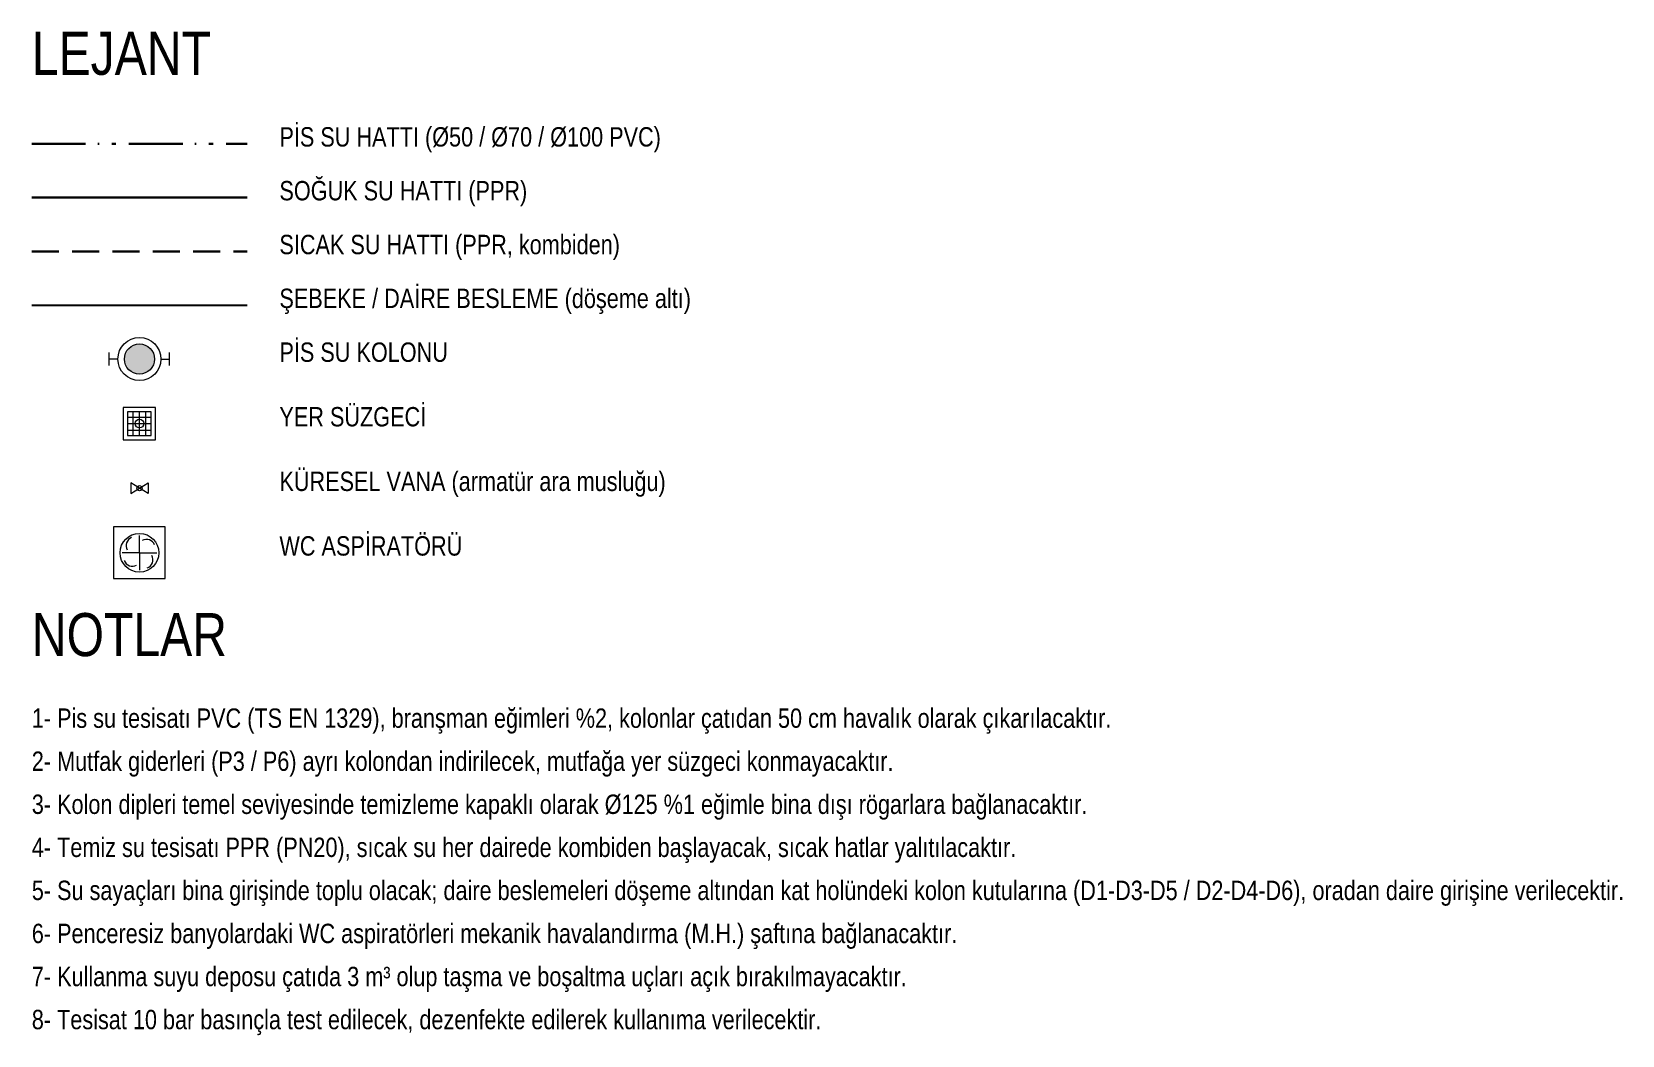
# Model space of a CAD drawing. Header units: centimetres. Extents: x -1224 to 6601, y -5301 to -1283.
# Drawn here: x 3400 to 4139, y -4240 to -3774 of the extents above; entities that cross this region are included whole.
import ezdxf
from ezdxf.enums import TextEntityAlignment as Align

# ---------------------------------------------------------------- set-up
doc = ezdxf.new("R2010")
doc.units = ezdxf.units.CM
doc.linetypes.add('ROTAS_BASMA', pattern=[18.75, 12.5, -6.25])
doc.linetypes.add('ROTAS_PISSU', pattern=[45, 25, -6, 0, -6, 2, -6])
for name, color, linetype, lineweight in [('ROTAS-PAFTA-YAZI', 7, 'Continuous', 25), ('ROTAS-SIHHI-PIS-SU', 6, 'ROTAS_PISSU', 30), ('ROTAS-SIHHI-SEMBOL', 1, 'Continuous', 18), ('ROTAS-SIHHI-SICAK-SU', 1, 'ROTAS_BASMA', 30), ('ROTAS-SIHHI-SOGUK-SU', 5, 'Continuous', 30)]:
    doc.layers.add(name, color=color, linetype=linetype, lineweight=lineweight)
doc.layers.add('ROTAS-SIHHI-SEBEKE', color=5, linetype='Continuous')
doc.styles.add('ROTAS-YAZI', font='arial.ttf')

msp = doc.modelspace()

# ---------------------------------------------------------------- texts
at = {"layer": 'ROTAS-PAFTA-YAZI', "style": 'ROTAS-YAZI', "width": 0.8}
for s, height, p in [('LEJANT', 20, (3400, -3800)), ('PİS SU HATTI (Ø50 / Ø70 / Ø100 PVC)', 9, (3515, -3830)), ('SOĞUK SU HATTI (PPR)', 9, (3515, -3855)), ('SICAK SU HATTI (PPR, kombiden)', 9, (3515, -3880)), ('ŞEBEKE / DAİRE BESLEME (döşeme altı)', 9, (3515, -3905)), ('PİS SU KOLONU', 9, (3515, -3930)), ('YER SÜZGECİ', 9, (3515, -3960)), ('KÜRESEL VANA (armatür ara musluğu)', 9, (3515, -3990)), ('WC ASPİRATÖRÜ', 9, (3515, -4020)), ('NOTLAR', 20, (3400, -4070)), ('1- Pis su tesisatı PVC (TS EN 1329), branşman eğimleri %2, kolonlar çatıdan 50 cm havalık olarak çıkarılacaktır.', 9, (3400, -4100)), ('2- Mutfak giderleri (P3 / P6) ayrı kolondan indirilecek, mutfağa yer süzgeci konmayacaktır.', 9, (3400, -4120)), ('3- Kolon dipleri temel seviyesinde temizleme kapaklı olarak Ø125 %1 eğimle bina dışı rögarlara bağlanacaktır.', 9, (3400, -4140)), ('4- Temiz su tesisatı PPR (PN20), sıcak su her dairede kombiden başlayacak, sıcak hatlar yalıtılacaktır.', 9, (3400, -4160)), ('5- Su sayaçları bina girişinde toplu olacak; daire beslemeleri döşeme altından kat holündeki kolon kutularına (D1-D3-D5 / D2-D4-D6), oradan daire girişine verilecektir.', 9, (3400, -4180)), ('6- Penceresiz banyolardaki WC aspiratörleri mekanik havalandırma (M.H.) şaftına bağlanacaktır.', 9, (3400, -4200)), ('7- Kullanma suyu deposu çatıda 3 m³ olup taşma ve boşaltma uçları açık bırakılmayacaktır.', 9, (3400, -4220)), ('8- Tesisat 10 bar basınçla test edilecek, dezenfekte edilerek kullanıma verilecektir.', 9, (3400, -4240))]:
    msp.add_text(s, height=height, dxfattribs=at).set_placement(p, align=Align.BOTTOM_LEFT)

# ---------------------------------------------------------------- blocks, each defined once
blk = doc.blocks.new('ROTAS-S2-PIS-KOLON')
h = blk.add_hatch(color=6)
edge = h.paths.add_edge_path()
edge.add_arc((0, 0), 7, 0, 360)
at = {"color": 30}
for p, q in [((-10, 0), (-14, 0)), ((10, 0), (14, 0))]:
    blk.add_line(p, q, dxfattribs=at)
at = {"color": 1}
for points in [[(-14, -3), (-14, 3)], [(14, -3), (14, 3)]]:
    blk.add_lwpolyline(points, dxfattribs=at)
at = {"color": 30}
blk.add_circle((0, 0), 10, dxfattribs=at)
at = {"color": 6}
blk.add_circle((0, 0), 7, dxfattribs=at)
at = {"style": 'ROTAS-YAZI', "flags": 1}
blk.add_attdef('NO', (0, 0), '', height=5, dxfattribs=at)
blk = doc.blocks.new('ROTAS-S2-YER-SUZGECI')
for p, q in [((-5.5, 3), (5.5, 3)), ((-5.5, 0), (5.5, 0)), ((-3, -5.5), (-3, 5.5)), ((0, -5.5), (0, 5.5)), ((3, -5.5), (3, 5.5)), ((-5.5, -3), (5.5, -3))]:
    blk.add_line(p, q)
for points in [[(-7.5, -7.5), (7.5, -7.5), (7.5, 7.5), (-7.5, 7.5)], [(-5.5, -5.5), (5.5, -5.5), (5.5, 5.5), (-5.5, 5.5)]]:
    blk.add_lwpolyline(points, close=True)
blk.add_circle((0, 0), 2)
blk = doc.blocks.new('ROTAS-S2-KURESEL-VANA')
blk.add_lwpolyline([(-4, -2.5), (4, 2.5), (4, -2.5), (-4, 2.5)], close=True)
blk.add_circle((0, 0), 1.2)
blk = doc.blocks.new('ROTAS-S2-ASPIRATOR')
for q in [(0, 8), (-8, 0), (8, 0), (0, -8)]:
    blk.add_line((0, 0), q)
blk.add_lwpolyline([(-12, -12), (12, -12), (12, 12), (-12, 12)], close=True)
blk.add_circle((0, 0), 9)
for centre, start, end in [((-2.26, 3.3), 110, 210), ((3.3, 2.26), 20, 120), ((-3.3, -2.26), 200, 300), ((2.26, -3.3), 290, 390)]:
    blk.add_arc(centre, 4, start, end)

# ---------------------------------------------------------------- linework, layer by layer
at = {"layer": 'ROTAS-SIHHI-PIS-SU'}
msp.add_line((3400, -3826), (3500, -3826), dxfattribs=at)
at = {"layer": 'ROTAS-SIHHI-SEBEKE'}
msp.add_line((3400, -3901), (3500, -3901), dxfattribs=at)
at = {"layer": 'ROTAS-SIHHI-SICAK-SU'}
msp.add_line((3400, -3876), (3500, -3876), dxfattribs=at)
at = {"layer": 'ROTAS-SIHHI-SOGUK-SU'}
msp.add_line((3400, -3851), (3500, -3851), dxfattribs=at)

# ---------------------------------------------------------------- block references
at = {"layer": 'ROTAS-SIHHI-SEMBOL'}
for name, p in [('ROTAS-S2-PIS-KOLON', (3450, -3926)), ('ROTAS-S2-YER-SUZGECI', (3450, -3956)), ('ROTAS-S2-KURESEL-VANA', (3450, -3986)), ('ROTAS-S2-ASPIRATOR', (3450, -4016))]:
    msp.add_blockref(name, p, dxfattribs=at)

msp.set_redraw_order([(e.dxf.handle, doc.entitydb.next_handle()) for e in msp.query("TEXT MTEXT ATTDEF DIMENSION ARC_DIMENSION")])  # texts and dimensions are drawn at this point

doc.saveas('drawing.dxf')
